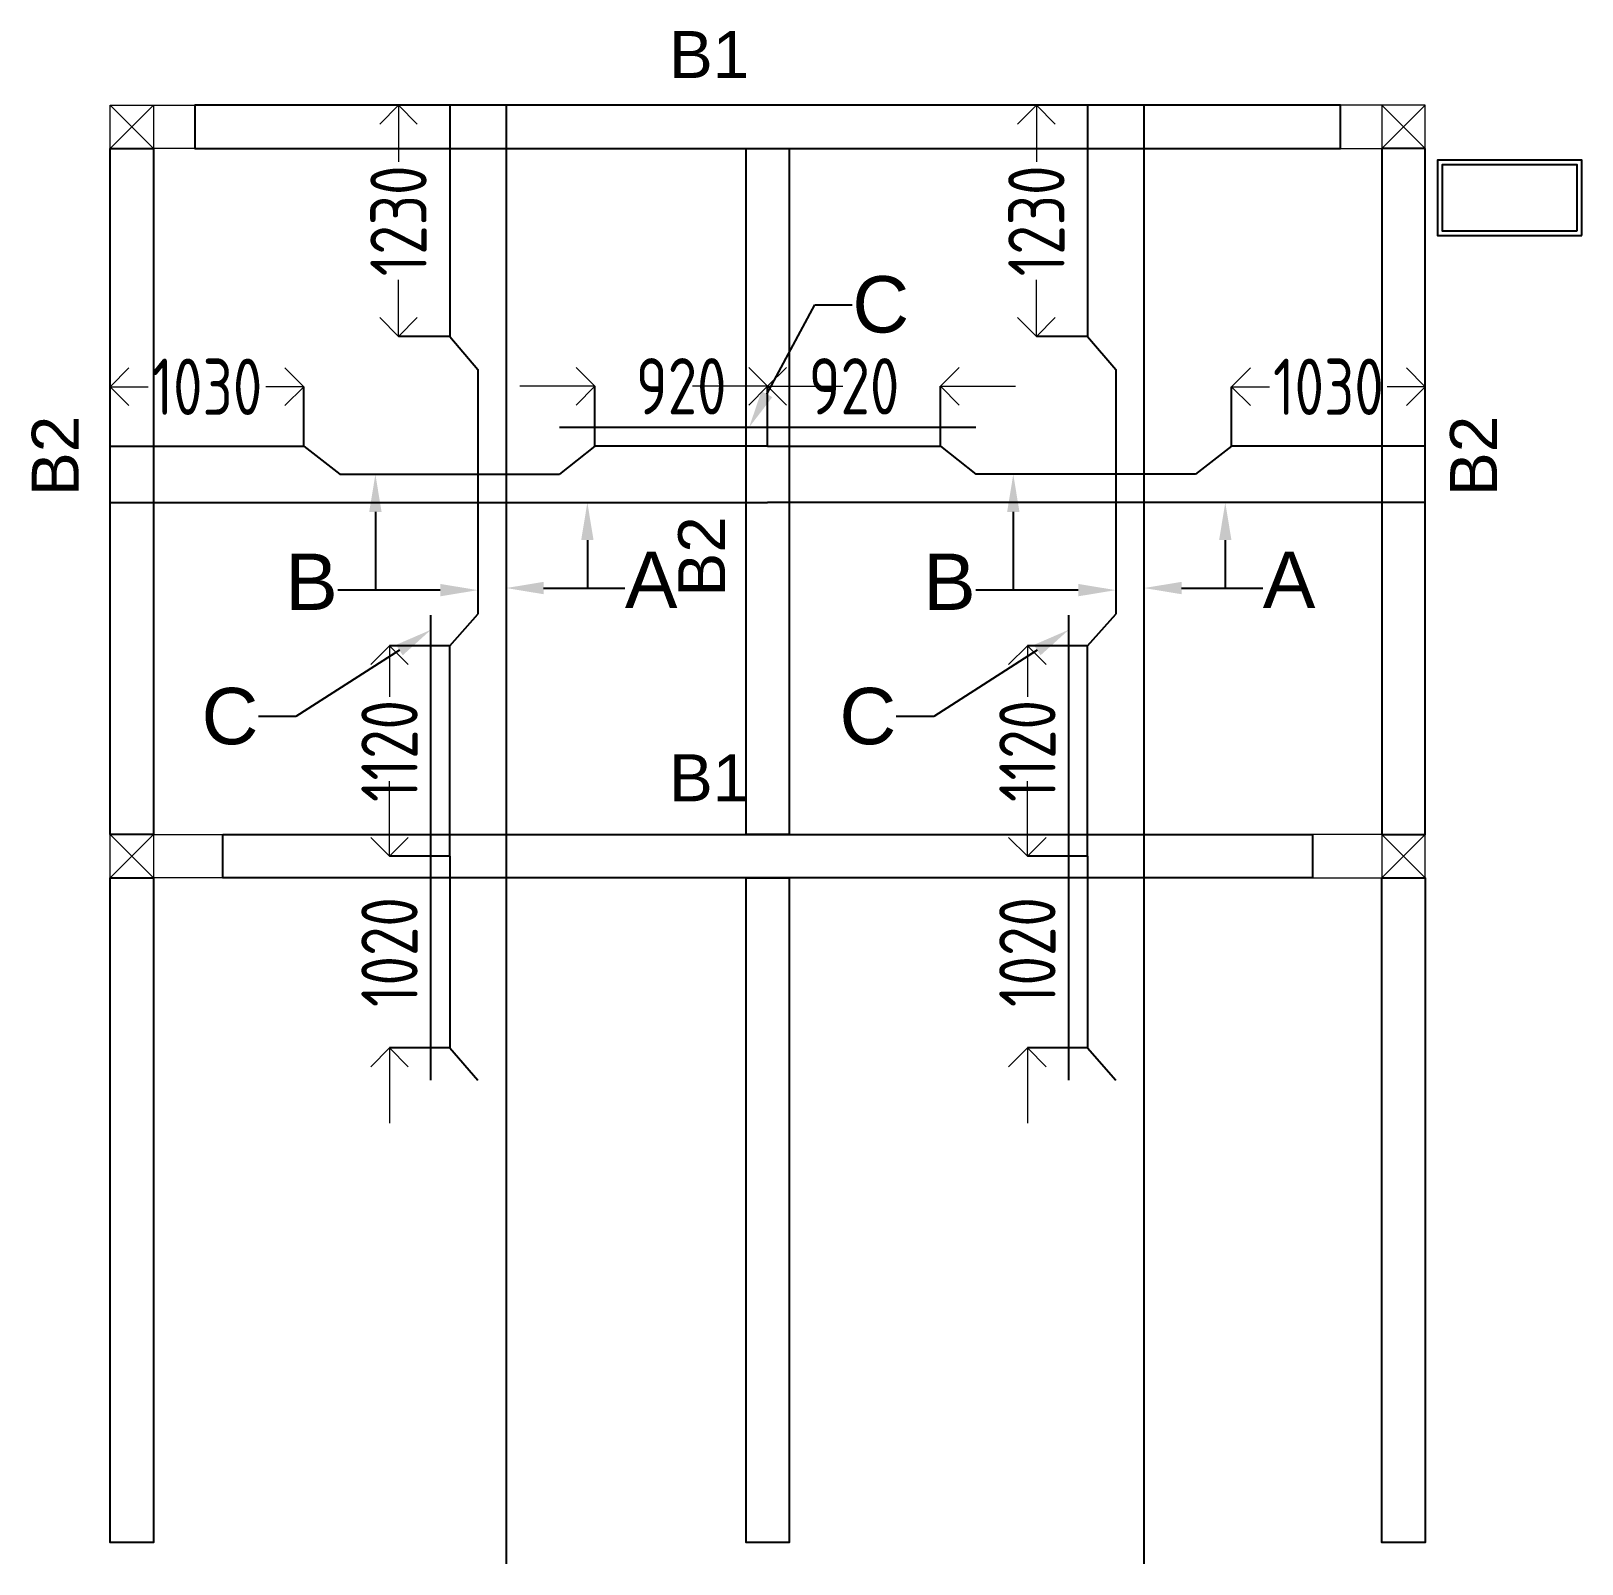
# Model space of a CAD drawing. Header units: inches. Extents: x -605 to 2991212, y -2872845 to 0.
# Drawn here: x 2476364 to 2484620, y -2719952 to -2711795 of the extents above; entities that cross this region are included whole.
import ezdxf
from ezdxf import colors
from ezdxf.entities.mleader import LeaderData, LeaderLine
from ezdxf.enums import TextEntityAlignment as Align
from ezdxf.math import Vec2, Vec3

# ---------------------------------------------------------------- set-up
doc = ezdxf.new("R2010")
doc.units = ezdxf.units.IN
doc.header["$LTSCALE"] = 600
doc.header["$MEASUREMENT"] = 0
for name, color, linetype, lineweight in [('rDIMension', 1, 'Continuous', 18), ('rRCC 2', 40, 'Continuous', 15), ('rREINF 1', 1, 'Continuous', 25)]:
    doc.layers.add(name, color=color, linetype=linetype, lineweight=lineweight)
doc.styles.add('DIM', font='geniso.shx', dxfattribs={"width": 0.85})
doc.styles.get("Standard").update_dxf_attribs({"font": 'arial.ttf'})
doc.dimstyles.new('ST-100', dxfattribs={"dimscale": 100, "dimtxt": 2.5, "dimasz": 2, "dimexe": 0.18, "dimexo": 0.0625, "dimgap": 0.2, "dimtad": 0, "dimdec": 0, "dimzin": 0, "dimdsep": 46, "dimtxsty": 'DIM', "dimblk": 'OPEN90', "dimcen": 0.09, "dimclrd": 256, "dimclrt": 7, "dimadec": 0, "dimazin": 0, "dimtfac": 1, "dimtdec": 0, "dimtofl": 0, "dimtmove": 0, "dimatfit": 3, "dimldrblk": 'OPEN90', "dimfxl": 1, "dimtolj": 1, "dimtzin": 0, "dimlwd": -1, "dimarcsym": 0})

msp = doc.modelspace()

# ---------------------------------------------------------------- texts
at = {"layer": 'rRCC 2'}
for p in [(2479973.7, -2711920), (2479973.7, -2715768.9)]:
    msp.add_text('B1', height=250, dxfattribs=at).set_placement(p, align=Align.MIDDLE_CENTER)
for p in [(2476492.4, -2714055.9), (2484042.8, -2714055.9), (2479933.7, -2714590.8)]:
    msp.add_text('B2', height=250, rotation=90, dxfattribs=at).set_placement(p, align=Align.MIDDLE_CENTER)

# ---------------------------------------------------------------- blocks, each defined once
blk = doc.blocks.new('_Open90')
at = {"color": 0, "linetype": 'ByBlock', "lineweight": -2}
for p, q in [((-0.5, 0.5), (0, 0)), ((0, 0), (-1, 0)), ((0, 0), (-0.5, -0.5))]:
    blk.add_line(p, q, dxfattribs=at)
blk = doc.blocks.new('*D2466')
at = {"layer": 'Defpoints', "color": 0}
for p in [(2477815.1, -2713688.1), (2476785.1, -2714003.9), (2477815.1, -2714003.9)]:
    blk.add_point(p, dxfattribs=at)
at = {"layer": 'rDIMension', "color": 0, "linetype": 'ByBlock', "lineweight": -2}
for p, q in [((2476785.1, -2714003.9), (2476785.1, -2713688.1)), ((2477815.1, -2714003.9), (2477815.1, -2713688.1))]:
    blk.add_line(p, q, dxfattribs=at)
at = {"layer": 'rDIMension'}
for p, q in [((2476985.1, -2713688.1), (2476986.7, -2713688.1)), ((2477615.1, -2713688.1), (2477613.4, -2713688.1))]:
    blk.add_line(p, q, dxfattribs=at)
at = {"layer": 'rDIMension', "xscale": 200, "yscale": 200, "zscale": 200, "rotation": 180}
blk.add_blockref('_Open90', (2476785.1, -2713688.1), dxfattribs=at)
at = {"layer": 'rDIMension', "xscale": 200, "yscale": 200, "zscale": 200}
blk.add_blockref('_Open90', (2477815.1, -2713688.1), dxfattribs=at)
at = {"layer": 'rDIMension', "color": 7, "insert": (2477300.1, -2713688.1), "char_height": 300, "attachment_point": 5, "style": 'DIM'}
blk.add_mtext('\\A1;1030', dxfattribs=at)
blk = doc.blocks.new('*D2467')
at = {"layer": 'Defpoints', "color": 0}
for p in [(2480285.1, -2713685.5), (2479365.1, -2714003.9), (2480285.1, -2714003.9)]:
    blk.add_point(p, dxfattribs=at)
at = {"layer": 'rDIMension'}
for p, q in [((2479165.1, -2713685.5), (2478965.1, -2713685.5)), ((2480485.1, -2713685.5), (2480685.1, -2713685.5))]:
    blk.add_line(p, q, dxfattribs=at)
at = {"layer": 'rDIMension', "color": 0, "linetype": 'ByBlock', "lineweight": -2}
for p, q in [((2479365.1, -2714003.9), (2479365.1, -2713685.5)), ((2480285.1, -2714003.9), (2480285.1, -2713685.5))]:
    blk.add_line(p, q, dxfattribs=at)
at = {"layer": 'rDIMension', "xscale": 200, "yscale": 200, "zscale": 200}
blk.add_blockref('_Open90', (2479365.1, -2713685.5), dxfattribs=at)
at = {"layer": 'rDIMension', "xscale": 200, "yscale": 200, "zscale": 200, "rotation": 180}
blk.add_blockref('_Open90', (2480285.1, -2713685.5), dxfattribs=at)
at = {"layer": 'rDIMension', "color": 7, "insert": (2479825.1, -2713685.5), "char_height": 300, "attachment_point": 5, "style": 'DIM'}
blk.add_mtext('\\A1;920', dxfattribs=at)
blk = doc.blocks.new('*D2468')
at = {"layer": 'Defpoints', "color": 0}
for p in [(2482755.1, -2713688.1), (2482755.1, -2714003.9), (2483785.1, -2714003.9)]:
    blk.add_point(p, dxfattribs=at)
at = {"layer": 'rDIMension', "color": 0, "linetype": 'ByBlock', "lineweight": -2}
for p, q in [((2482755.1, -2714003.9), (2482755.1, -2713688.1)), ((2483785.1, -2714003.9), (2483785.1, -2713688.1))]:
    blk.add_line(p, q, dxfattribs=at)
at = {"layer": 'rDIMension'}
for p, q in [((2482955.1, -2713688.1), (2482956.7, -2713688.1)), ((2483585.1, -2713688.1), (2483583.4, -2713688.1))]:
    blk.add_line(p, q, dxfattribs=at)
at = {"layer": 'rDIMension', "xscale": 200, "yscale": 200, "zscale": 200, "rotation": 180}
blk.add_blockref('_Open90', (2482755.1, -2713688.1), dxfattribs=at)
at = {"layer": 'rDIMension', "xscale": 200, "yscale": 200, "zscale": 200}
blk.add_blockref('_Open90', (2483785.1, -2713688.1), dxfattribs=at)
at = {"layer": 'rDIMension', "color": 7, "insert": (2483270.1, -2713688.1), "char_height": 300, "attachment_point": 5, "style": 'DIM'}
blk.add_mtext('\\A1;1030', dxfattribs=at)
blk = doc.blocks.new('*D2469')
at = {"layer": 'Defpoints', "color": 0}
for p in [(2480285.1, -2713685.5), (2480285.1, -2714003.9), (2481205.1, -2714003.9)]:
    blk.add_point(p, dxfattribs=at)
at = {"layer": 'rDIMension'}
for p, q in [((2480085.1, -2713685.5), (2479885.1, -2713685.5)), ((2481405.1, -2713685.5), (2481605.1, -2713685.5))]:
    blk.add_line(p, q, dxfattribs=at)
at = {"layer": 'rDIMension', "color": 0, "linetype": 'ByBlock', "lineweight": -2}
for p, q in [((2480285.1, -2714003.9), (2480285.1, -2713685.5)), ((2481205.1, -2714003.9), (2481205.1, -2713685.5))]:
    blk.add_line(p, q, dxfattribs=at)
at = {"layer": 'rDIMension', "xscale": 200, "yscale": 200, "zscale": 200}
blk.add_blockref('_Open90', (2480285.1, -2713685.5), dxfattribs=at)
at = {"layer": 'rDIMension', "xscale": 200, "yscale": 200, "zscale": 200, "rotation": 180}
blk.add_blockref('_Open90', (2481205.1, -2713685.5), dxfattribs=at)
at = {"layer": 'rDIMension', "color": 7, "insert": (2480745.1, -2713685.5), "char_height": 300, "attachment_point": 5, "style": 'DIM'}
blk.add_mtext('\\A1;920', dxfattribs=at)
blk = doc.blocks.new('*D2470')
at = {"layer": 'Defpoints', "color": 0}
for p in [(2478592.6, -2715066.3), (2478272, -2716186.3), (2478592.6, -2716186.3)]:
    blk.add_point(p, dxfattribs=at)
at = {"layer": 'rDIMension', "color": 0, "linetype": 'ByBlock', "lineweight": -2}
for p, q in [((2478592.6, -2715066.3), (2478272, -2715066.3)), ((2478592.6, -2716186.3), (2478272, -2716186.3))]:
    blk.add_line(p, q, dxfattribs=at)
at = {"layer": 'rDIMension'}
for p, q in [((2478272, -2715266.3), (2478272, -2715338.4)), ((2478272, -2715986.3), (2478272, -2715914.1))]:
    blk.add_line(p, q, dxfattribs=at)
at = {"layer": 'rDIMension', "xscale": 200, "yscale": 200, "zscale": 200}
for p, rotation in [((2478272, -2715066.3), 90), ((2478272, -2716186.3), 270)]:
    blk.add_blockref('_Open90', p, dxfattribs=dict(at, rotation=rotation))
at = {"layer": 'rDIMension', "color": 7, "insert": (2478272, -2715626.3), "char_height": 300, "attachment_point": 5, "rotation": 90, "style": 'DIM'}
blk.add_mtext('\\A1;1120', dxfattribs=at)
blk = doc.blocks.new('*D2471')
at = {"layer": 'Defpoints', "color": 0}
for p in [(2478319.9, -2712190.2), (2478592.6, -2712190.2), (2478592.6, -2713420.2)]:
    blk.add_point(p, dxfattribs=at)
at = {"layer": 'rDIMension', "color": 0, "linetype": 'ByBlock', "lineweight": -2}
for p, q in [((2478592.6, -2712190.2), (2478319.9, -2712190.2)), ((2478592.6, -2713420.2), (2478319.9, -2713420.2))]:
    blk.add_line(p, q, dxfattribs=at)
at = {"layer": 'rDIMension'}
for p, q in [((2478319.9, -2712390.2), (2478319.9, -2712491.9)), ((2478319.9, -2713220.2), (2478319.9, -2713118.6))]:
    blk.add_line(p, q, dxfattribs=at)
at = {"layer": 'rDIMension', "xscale": 200, "yscale": 200, "zscale": 200}
for p, rotation in [((2478319.9, -2712190.2), 90), ((2478319.9, -2713420.2), 270)]:
    blk.add_blockref('_Open90', p, dxfattribs=dict(at, rotation=rotation))
at = {"layer": 'rDIMension', "color": 7, "insert": (2478319.9, -2712805.2), "char_height": 300, "attachment_point": 5, "rotation": 90, "style": 'DIM'}
blk.add_mtext('\\A1;1230', dxfattribs=at)
blk = doc.blocks.new('*D2472')
at = {"layer": 'Defpoints', "color": 0}
for p in [(2481988.4, -2715066.3), (2481667.8, -2716186.3), (2481988.4, -2716186.3)]:
    blk.add_point(p, dxfattribs=at)
at = {"layer": 'rDIMension', "color": 0, "linetype": 'ByBlock', "lineweight": -2}
for p, q in [((2481988.4, -2715066.3), (2481667.8, -2715066.3)), ((2481988.4, -2716186.3), (2481667.8, -2716186.3))]:
    blk.add_line(p, q, dxfattribs=at)
at = {"layer": 'rDIMension'}
for p, q in [((2481667.8, -2715266.3), (2481667.8, -2715338.4)), ((2481667.8, -2715986.3), (2481667.8, -2715914.1))]:
    blk.add_line(p, q, dxfattribs=at)
at = {"layer": 'rDIMension', "xscale": 200, "yscale": 200, "zscale": 200}
for p, rotation in [((2481667.8, -2715066.3), 90), ((2481667.8, -2716186.3), 270)]:
    blk.add_blockref('_Open90', p, dxfattribs=dict(at, rotation=rotation))
at = {"layer": 'rDIMension', "color": 7, "insert": (2481667.8, -2715626.3), "char_height": 300, "attachment_point": 5, "rotation": 90, "style": 'DIM'}
blk.add_mtext('\\A1;1120', dxfattribs=at)
blk = doc.blocks.new('*D2473')
at = {"layer": 'Defpoints', "color": 0}
for p in [(2481715.7, -2712190.2), (2481988.4, -2712190.2), (2481988.4, -2713420.2)]:
    blk.add_point(p, dxfattribs=at)
at = {"layer": 'rDIMension', "color": 0, "linetype": 'ByBlock', "lineweight": -2}
for p, q in [((2481988.4, -2712190.2), (2481715.7, -2712190.2)), ((2481988.4, -2713420.2), (2481715.7, -2713420.2))]:
    blk.add_line(p, q, dxfattribs=at)
at = {"layer": 'rDIMension'}
for p, q in [((2481715.7, -2712390.2), (2481715.7, -2712491.9)), ((2481715.7, -2713220.2), (2481715.7, -2713118.6))]:
    blk.add_line(p, q, dxfattribs=at)
at = {"layer": 'rDIMension', "xscale": 200, "yscale": 200, "zscale": 200}
for p, rotation in [((2481715.7, -2712190.2), 90), ((2481715.7, -2713420.2), 270)]:
    blk.add_blockref('_Open90', p, dxfattribs=dict(at, rotation=rotation))
at = {"layer": 'rDIMension', "color": 7, "insert": (2481715.7, -2712805.2), "char_height": 300, "attachment_point": 5, "rotation": 90, "style": 'DIM'}
blk.add_mtext('\\A1;1230', dxfattribs=at)
blk = doc.blocks.new('*D2464')
at = {"layer": 'Defpoints', "color": 0}
for p in [(2478271.9, -2716186.3), (2478592.6, -2716186.3), (2478592.6, -2717206.3)]:
    blk.add_point(p, dxfattribs=at)
at = {"layer": 'rDIMension'}
for p, q in [((2478271.9, -2715986.3), (2478271.9, -2715786.3)), ((2478271.9, -2717406.3), (2478271.9, -2717606.3))]:
    blk.add_line(p, q, dxfattribs=at)
at = {"layer": 'rDIMension', "color": 0, "linetype": 'ByBlock', "lineweight": -2}
for p, q in [((2478592.6, -2716186.3), (2478271.9, -2716186.3)), ((2478592.6, -2717206.3), (2478271.9, -2717206.3))]:
    blk.add_line(p, q, dxfattribs=at)
at = {"layer": 'rDIMension', "xscale": 200, "yscale": 200, "zscale": 200}
for p, rotation in [((2478271.9, -2716186.3), 270), ((2478271.9, -2717206.3), 90)]:
    blk.add_blockref('_Open90', p, dxfattribs=dict(at, rotation=rotation))
at = {"layer": 'rDIMension', "color": 7, "insert": (2478271.9, -2716696.3), "char_height": 300, "attachment_point": 5, "rotation": 90, "style": 'DIM'}
blk.add_mtext('\\A1;1020', dxfattribs=at)
blk = doc.blocks.new('*D2465')
at = {"layer": 'Defpoints', "color": 0}
for p in [(2481667.7, -2716186.3), (2481988.4, -2716186.3), (2481988.4, -2717206.3)]:
    blk.add_point(p, dxfattribs=at)
at = {"layer": 'rDIMension'}
for p, q in [((2481667.7, -2715986.3), (2481667.7, -2715786.3)), ((2481667.7, -2717406.3), (2481667.7, -2717606.3))]:
    blk.add_line(p, q, dxfattribs=at)
at = {"layer": 'rDIMension', "color": 0, "linetype": 'ByBlock', "lineweight": -2}
for p, q in [((2481988.4, -2716186.3), (2481667.7, -2716186.3)), ((2481988.4, -2717206.3), (2481667.7, -2717206.3))]:
    blk.add_line(p, q, dxfattribs=at)
at = {"layer": 'rDIMension', "xscale": 200, "yscale": 200, "zscale": 200}
for p, rotation in [((2481667.7, -2716186.3), 270), ((2481667.7, -2717206.3), 90)]:
    blk.add_blockref('_Open90', p, dxfattribs=dict(at, rotation=rotation))
at = {"layer": 'rDIMension', "color": 7, "insert": (2481667.7, -2716696.3), "char_height": 300, "attachment_point": 5, "rotation": 90, "style": 'DIM'}
blk.add_mtext('\\A1;1020', dxfattribs=at)

# ---------------------------------------------------------------- dimensions: what is measured, and where the dimension line sits
at = {"layer": 'rDIMension', "color": 1, "linetype": 'ByBlock'}
for base, p1, p2, angle, picture, middle in [((2478319.9, -2712190.2), (2478592.6, -2713420.2), (2478592.6, -2712190.2), 90, '*D2471', (2478319.9, -2712805.2)), ((2481715.7, -2712190.2), (2481988.4, -2713420.2), (2481988.4, -2712190.2), 90, '*D2473', (2481715.7, -2712805.2)), ((2480285.1, -2713685.5), (2481205.1, -2714003.9), (2480285.1, -2714003.9), 180, '*D2469', (2480745.1, -2713685.5)), ((2478272, -2716186.3), (2478592.6, -2715066.3), (2478592.6, -2716186.3), 90, '*D2470', (2478272, -2715626.3)), ((2481667.8, -2716186.3), (2481988.4, -2715066.3), (2481988.4, -2716186.3), 90, '*D2472', (2481667.8, -2715626.3)), ((2478271.9, -2716186.3), (2478592.6, -2717206.3), (2478592.6, -2716186.3), 90, '*D2464', (2478271.9, -2716696.3)), ((2481667.7, -2716186.3), (2481988.4, -2717206.3), (2481988.4, -2716186.3), 90, '*D2465', (2481667.7, -2716696.3))]:
    dim = msp.add_linear_dim(base=base, p1=p1, p2=p2, angle=angle, dimstyle='ST-100', override={"dimtxt": 3, "dimexe": 0, "dimexo": 0, "dimtmove": 1, "dimfxl": 1.25, "dimtfillclr": 256, "dimarcsym": 2}, dxfattribs=at)
    dim.commit()
    dim.dimension.update_dxf_attribs({"geometry": picture, "text_midpoint": middle})
dim = msp.add_linear_dim(base=(2477815.1, -2713688.1), p1=(2476785.1, -2714003.9), p2=(2477815.1, -2714003.9), dimstyle='ST-100', override={"dimtxt": 3, "dimasz": 2, "dimexe": 0, "dimexo": 0, "dimtmove": 1, "dimfxl": 1.25, "dimtfillclr": 256, "dimarcsym": 2}, dxfattribs=at)
dim.commit()
dim.dimension.update_dxf_attribs({"geometry": '*D2466', "text_midpoint": (2477300.1, -2713688.1), "dimtype": 160})
dim = msp.add_linear_dim(base=(2480285.1, -2713685.5), p1=(2479365.1, -2714003.9), p2=(2480285.1, -2714003.9), dimstyle='ST-100', override={"dimtxt": 3, "dimexe": 0, "dimexo": 0, "dimtmove": 1, "dimfxl": 1.25, "dimtfillclr": 256, "dimarcsym": 2}, dxfattribs=at)
dim.commit()
dim.dimension.update_dxf_attribs({"geometry": '*D2467', "text_midpoint": (2479825.1, -2713685.5)})
dim = msp.add_linear_dim(base=(2482755.1, -2713688.1), p1=(2483785.1, -2714003.9), p2=(2482755.1, -2714003.9), angle=180, dimstyle='ST-100', override={"dimtxt": 3, "dimasz": 2, "dimexe": 0, "dimexo": 0, "dimtmove": 1, "dimfxl": 1.25, "dimtfillclr": 256, "dimarcsym": 2}, dxfattribs=at)
dim.commit()
dim.dimension.update_dxf_attribs({"geometry": '*D2468', "text_midpoint": (2483270.1, -2713688.1), "dimtype": 160})

# ---------------------------------------------------------------- linework, layer by layer
at = {"color": 1, "linetype": 'ByBlock'}
for points in [[(2483335.1, -2712190.2), (2477235.1, -2712190.2), (2477235.1, -2712420.2), (2483335.1, -2712420.2)], [(2476785.1, -2712420.2), (2477015.1, -2712420.2), (2477015.1, -2716071.3), (2476785.1, -2716071.3)], [(2480170.1, -2712420.2), (2480400.1, -2712420.2), (2480400.1, -2716071.3), (2480170.1, -2716071.3)], [(2483785.1, -2712420.2), (2483555.1, -2712420.2), (2483555.1, -2716071.3), (2483785.1, -2716071.3)], [(2477385.1, -2716071.3), (2483185.1, -2716071.3), (2483185.1, -2716301.3), (2477385.1, -2716301.3)], [(2476785.1, -2716301.3), (2477015.1, -2716301.3), (2477015.1, -2719837.3), (2476785.1, -2719837.3)], [(2480170.1, -2716301.3), (2480400.1, -2716301.3), (2480400.1, -2719837.3), (2480170.1, -2719837.3)], [(2483555.1, -2716301.3), (2483785.1, -2716301.3), (2483785.1, -2719837.3), (2483555.1, -2719837.3)]]:
    msp.add_lwpolyline(points, close=True, dxfattribs=at)
at = {"color": 4, "linetype": 'ByBlock'}
for points in [[(2478592.6, -2712190.2), (2478592.6, -2713420.2), (2478742.6, -2713597)], [(2478892.6, -2712190.2), (2478892.6, -2716186.3)], [(2481988.4, -2712190.2), (2481988.4, -2713420.2), (2482138.4, -2713597)], [(2482288.4, -2712190.2), (2482288.4, -2716186.3)], [(2478742.6, -2713597), (2478742.6, -2714898.4)], [(2482138.4, -2713597), (2482138.4, -2714898.4)], [(2481393.3, -2713903.9), (2479176.8, -2713903.9)], [(2476785.1, -2714003.9), (2477815.1, -2714003.9), (2478008.3, -2714153.9)], [(2480285.1, -2714003.9), (2479365.1, -2714003.9), (2479176.8, -2714153.9)], [(2480285.1, -2714003.9), (2481205.1, -2714003.9), (2481393.3, -2714153.9)], [(2483785.1, -2714003.9), (2482755.1, -2714003.9), (2482561.8, -2714153.9)], [(2478008.3, -2714153.9), (2479176.8, -2714153.9)], [(2482561.8, -2714153.9), (2481393.3, -2714153.9)], [(2476785.1, -2714303.9), (2480285.1, -2714303.9)], [(2483785.1, -2714303.9), (2480285.1, -2714303.9)], [(2478492.6, -2717378.1), (2478492.6, -2714903.8)], [(2478592.6, -2716186.3), (2478592.6, -2715066.3), (2478742.6, -2714898.4)], [(2481888.4, -2717378.1), (2481888.4, -2714903.8)], [(2481988.4, -2716186.3), (2481988.4, -2715066.3), (2482138.4, -2714898.4)], [(2478592.6, -2716186.3), (2478592.6, -2717206.3), (2478742.6, -2717378.1)], [(2478892.6, -2716186.3), (2478892.6, -2719952.3)], [(2481988.4, -2716186.3), (2481988.4, -2717206.3), (2482138.4, -2717378.1)], [(2482288.4, -2716186.3), (2482288.4, -2719952.3)]]:
    msp.add_lwpolyline(points, dxfattribs=at)
at = {"color": 6, "linetype": 'ByBlock'}
msp.add_lwpolyline([(2484620.1, -2712882.7), (2484620.1, -2712482.7), (2483850.1, -2712482.7), (2483850.1, -2712882.7)], close=True, dxfattribs=at)
at = {"color": 3, "linetype": 'ByBlock'}
msp.add_lwpolyline([(2484595.1, -2712857.7), (2484595.1, -2712507.7), (2483875.1, -2712507.7), (2483875.1, -2712857.7)], close=True, dxfattribs=at)
at = {"layer": 'rRCC 2', "color": 6}
for p, q in [((2476785.1, -2712190.2), (2477015.1, -2712420.2)), ((2476785.1, -2712420.2), (2477015.1, -2712190.2)), ((2483785.1, -2712190.2), (2483555.1, -2712420.2)), ((2483785.1, -2712420.2), (2483555.1, -2712190.2)), ((2476785.1, -2716071.3), (2477015.1, -2716301.3)), ((2476785.1, -2716301.3), (2477015.1, -2716071.3)), ((2483785.1, -2716071.3), (2483555.1, -2716301.3)), ((2483785.1, -2716301.3), (2483555.1, -2716071.3))]:
    msp.add_line(p, q, dxfattribs=at)
for points in [[(2476785.1, -2712420.2), (2476785.1, -2712190.2), (2477235.1, -2712190.2), (2477235.1, -2712420.2)], [(2476785.1, -2712190.2), (2477015.1, -2712190.2), (2477015.1, -2712420.2), (2476785.1, -2712420.2)], [(2483785.1, -2712420.2), (2483785.1, -2712190.2), (2483335.1, -2712190.2), (2483335.1, -2712420.2)], [(2483785.1, -2712190.2), (2483555.1, -2712190.2), (2483555.1, -2712420.2), (2483785.1, -2712420.2)], [(2476785.1, -2716301.3), (2476785.1, -2716071.3), (2477385.1, -2716071.3), (2477385.1, -2716301.3)], [(2476785.1, -2716071.3), (2477015.1, -2716071.3), (2477015.1, -2716301.3), (2476785.1, -2716301.3)], [(2483785.1, -2716301.3), (2483785.1, -2716071.3), (2483185.1, -2716071.3), (2483185.1, -2716301.3)], [(2483785.1, -2716071.3), (2483555.1, -2716071.3), (2483555.1, -2716301.3), (2483785.1, -2716301.3)]]:
    msp.add_lwpolyline(points, close=True, dxfattribs=at)

msp.set_redraw_order([(e.dxf.handle, doc.entitydb.next_handle()) for e in msp.query("TEXT MTEXT ATTDEF DIMENSION ARC_DIMENSION")])  # texts and dimensions are drawn at this point

# ---------------------------------------------------------------- leaders
at = {"layer": 'rREINF 1', "color": 3, "linetype": 'ByBlock'}
ml = msp.add_multileader_mtext('Standard', dxfattribs=at)
ml.set_content('C', color=3)
ml.set_leader_properties()
ml.build(insert=Vec2(0, 0))
ml.multileader.update_dxf_attribs({"text_top_attachment_type": 0, "text_bottom_attachment_type": 0, "dogleg_length": 200, "arrow_head_size": 200})
ctx = ml.context
ctx.base_point, ctx.char_height, ctx.arrow_head_size, ctx.landing_gap_size, ctx.plane_origin = Vec3(2480735.8, -2713252), 300, 200, 0.09, Vec3(2479765, -2714154.5)
notes = []
notes.append((ctx, [(0, (1, 1, 0), (2480535.8, -2713252), (1, 0), 200, [(0, [(2480186.4, -2713903.9)], 256, [])])]))
ctx.mtext.insert, ctx.mtext.flow_direction = Vec3(2480735.9, -2713099.4), 5
ml = msp.add_multileader_mtext('Standard', dxfattribs=at)
ml.set_content('B', color=3)
ml.set_leader_properties()
ml.build(insert=Vec2(0, 0))
ml.multileader.update_dxf_attribs({"text_top_attachment_type": 0, "text_bottom_attachment_type": 0, "dogleg_length": 200, "arrow_head_size": 200})
ctx = ml.context
ctx.base_point, ctx.char_height, ctx.arrow_head_size, ctx.landing_gap_size, ctx.plane_origin = Vec3(2477770.2, -2714770.2), 300, 200, 0.09, Vec3(2478231.1, -2714177)
ctx.text_align_type = 2
notes.append((ctx, [(0, (1, 1, 0), (2478196.9, -2714770.2), (-1, 0), 200, [(0, [(2478196.9, -2714153.9)], 256, [])])]))
ctx.mtext.insert, ctx.mtext.alignment, ctx.mtext.flow_direction = Vec3(2477996.8, -2714575.8), 3, 5
ml = msp.add_multileader_mtext('Standard', dxfattribs=at)
ml.set_content('B', color=3)
ml.set_leader_properties()
ml.build(insert=Vec2(0, 0))
ml.multileader.update_dxf_attribs({"text_top_attachment_type": 0, "text_bottom_attachment_type": 0, "dogleg_length": 200, "arrow_head_size": 200})
ctx = ml.context
ctx.base_point, ctx.char_height, ctx.arrow_head_size, ctx.landing_gap_size, ctx.plane_origin = Vec3(2481166, -2714770.2), 300, 200, 0.09, Vec3(2481626.9, -2714177)
ctx.text_align_type = 2
notes.append((ctx, [(0, (1, 1, 0), (2481592.7, -2714770.2), (-1, 0), 200, [(0, [(2481592.7, -2714153.9)], 256, [])])]))
ctx.mtext.insert, ctx.mtext.alignment, ctx.mtext.flow_direction = Vec3(2481392.7, -2714575.8), 3, 5
ml = msp.add_multileader_mtext('Standard', dxfattribs=at)
ml.set_content('A', color=3)
ml.set_leader_properties()
ml.build(insert=Vec2(0, 0))
ml.multileader.update_dxf_attribs({"text_top_attachment_type": 0, "text_bottom_attachment_type": 0, "dogleg_length": 200, "arrow_head_size": 200})
ctx = ml.context
ctx.base_point, ctx.char_height, ctx.arrow_head_size, ctx.landing_gap_size, ctx.plane_origin = Vec3(2479525.3, -2714759.1), 300, 200, 0.09, Vec3(2479478.8, -2714165.8)
notes.append((ctx, [(0, (1, 1, 0), (2479325.3, -2714759.1), (1, 0), 200, [(0, [(2479325.3, -2714303.9)], 256, [])])]))
ctx.mtext.insert, ctx.mtext.flow_direction = Vec3(2479525.4, -2714564.7), 5
ml = msp.add_multileader_mtext('Standard', dxfattribs=at)
ml.set_content('A', color=3)
ml.set_leader_properties()
ml.build(insert=Vec2(0, 0))
ml.multileader.update_dxf_attribs({"text_top_attachment_type": 0, "text_bottom_attachment_type": 0, "dogleg_length": 200, "arrow_head_size": 200})
ctx = ml.context
ctx.base_point, ctx.char_height, ctx.arrow_head_size, ctx.landing_gap_size, ctx.plane_origin = Vec3(2482921.2, -2714759.1), 300, 200, 0.09, Vec3(2482874.6, -2714165.8)
notes.append((ctx, [(0, (1, 1, 0), (2482721.2, -2714759.1), (1, 0), 200, [(0, [(2482721.2, -2714303.9)], 256, [])])]))
ctx.mtext.insert, ctx.mtext.flow_direction = Vec3(2482921.2, -2714564.7), 5
ml = msp.add_multileader_mtext('Standard', dxfattribs=at)
ml.set_content('', color=3)
ml.set_leader_properties()
ml.build(insert=Vec2(0, 0))
ml.multileader.update_dxf_attribs({"text_top_attachment_type": 0, "text_bottom_attachment_type": 0, "dogleg_length": 200, "arrow_head_size": 200})
ctx = ml.context
ctx.base_point, ctx.char_height, ctx.arrow_head_size, ctx.landing_gap_size, ctx.plane_origin = Vec3(2477996.8, -2714770.2), 300, 200, 0.09, Vec3(2478800.3, -2714770.2)
ctx.text_align_type = 2
notes.append((ctx, [(0, (1, 1, 0), (2478196.9, -2714770.2), (-1, 0), 200, [(0, [(2478742.6, -2714770.2)], 256, [])])]))
ctx.mtext.insert, ctx.mtext.alignment, ctx.mtext.flow_direction = Vec3(2477996.8, -2714620.2), 3, 5
ml = msp.add_multileader_mtext('Standard', dxfattribs=at)
ml.set_content('', color=3)
ml.set_leader_properties()
ml.build(insert=Vec2(0, 0))
ml.multileader.update_dxf_attribs({"text_top_attachment_type": 0, "text_bottom_attachment_type": 0, "dogleg_length": 200, "arrow_head_size": 200})
ctx = ml.context
ctx.base_point, ctx.char_height, ctx.arrow_head_size, ctx.landing_gap_size, ctx.plane_origin = Vec3(2479525.3, -2714759.1), 300, 200, 0.09, Vec3(2478909.5, -2714759.1)
notes.append((ctx, [(0, (1, 1, 0), (2479325.3, -2714759.1), (1, 0), 200, [(0, [(2478892.6, -2714759.1)], 256, [])])]))
ctx.mtext.insert, ctx.mtext.flow_direction = Vec3(2479525.4, -2714609.1), 5
ml = msp.add_multileader_mtext('Standard', dxfattribs=at)
ml.set_content('', color=3)
ml.set_leader_properties()
ml.build(insert=Vec2(0, 0))
ml.multileader.update_dxf_attribs({"text_top_attachment_type": 0, "text_bottom_attachment_type": 0, "dogleg_length": 200, "arrow_head_size": 200})
ctx = ml.context
ctx.base_point, ctx.char_height, ctx.arrow_head_size, ctx.landing_gap_size, ctx.plane_origin = Vec3(2481392.6, -2714770.2), 300, 200, 0.09, Vec3(2482196.1, -2714770.2)
ctx.text_align_type = 2
notes.append((ctx, [(0, (1, 1, 0), (2481592.7, -2714770.2), (-1, 0), 200, [(0, [(2482138.4, -2714770.2)], 256, [])])]))
ctx.mtext.insert, ctx.mtext.alignment, ctx.mtext.flow_direction = Vec3(2481392.7, -2714620.2), 3, 5
ml = msp.add_multileader_mtext('Standard', dxfattribs=at)
ml.set_content('', color=3)
ml.set_leader_properties()
ml.build(insert=Vec2(0, 0))
ml.multileader.update_dxf_attribs({"text_top_attachment_type": 0, "text_bottom_attachment_type": 0, "dogleg_length": 200, "arrow_head_size": 200})
ctx = ml.context
ctx.base_point, ctx.char_height, ctx.arrow_head_size, ctx.landing_gap_size, ctx.plane_origin = Vec3(2482921.2, -2714759.1), 300, 200, 0.09, Vec3(2482305.3, -2714759.1)
notes.append((ctx, [(0, (1, 1, 0), (2482721.2, -2714759.1), (1, 0), 200, [(0, [(2482288.4, -2714759.1)], 256, [])])]))
ctx.mtext.insert, ctx.mtext.flow_direction = Vec3(2482921.2, -2714609.1), 5
ml = msp.add_multileader_mtext('Standard', dxfattribs=at)
ml.set_content('C', color=3)
ml.set_leader_properties()
ml.build(insert=Vec2(0, 0))
ml.multileader.update_dxf_attribs({"text_top_attachment_type": 0, "text_bottom_attachment_type": 0, "dogleg_length": 200, "arrow_head_size": 200})
ctx = ml.context
ctx.base_point, ctx.char_height, ctx.arrow_head_size, ctx.landing_gap_size, ctx.plane_origin = Vec3(2477308.7, -2715443), 300, 200, 0.09, Vec3(2478071.2, -2715231.7)
ctx.text_align_type = 2
notes.append((ctx, [(1, (1, 1, 0), (2477774.1, -2715443), (-1, 0), 200, [(0, [(2478492.6, -2714981.1)], 256, [])])]))
ctx.mtext.insert, ctx.mtext.alignment, ctx.mtext.flow_direction = Vec3(2477574, -2715290.4), 3, 5
ml = msp.add_multileader_mtext('Standard', dxfattribs=at)
ml.set_content('C', color=3)
ml.set_leader_properties()
ml.build(insert=Vec2(0, 0))
ml.multileader.update_dxf_attribs({"text_top_attachment_type": 0, "text_bottom_attachment_type": 0, "dogleg_length": 200, "arrow_head_size": 200})
ctx = ml.context
ctx.base_point, ctx.char_height, ctx.arrow_head_size, ctx.landing_gap_size, ctx.plane_origin = Vec3(2480704.5, -2715443), 300, 200, 0.09, Vec3(2481467, -2715231.7)
ctx.text_align_type = 2
notes.append((ctx, [(1, (1, 1, 0), (2481169.9, -2715443), (-1, 0), 200, [(0, [(2481888.4, -2714981.1)], 256, [])])]))
ctx.mtext.insert, ctx.mtext.alignment, ctx.mtext.flow_direction = Vec3(2480969.8, -2715290.4), 3, 5
for ctx, leaders in notes:
    for number, flags, end, landing, length, lines in leaders:
        leader = LeaderData()
        leader.index, (leader.has_last_leader_line, leader.has_dogleg_vector, leader.attachment_direction) = number, flags
        leader.last_leader_point, leader.dogleg_vector, leader.dogleg_length = Vec3(end), Vec3(landing), length
        for number, points, colour, breaks in lines:
            line = LeaderLine()
            line.index, line.vertices, line.color, line.breaks = number, Vec3.list(points), colors.encode_raw_color(colour), breaks
            leader.lines.append(line)
        ctx.leaders.append(leader)

doc.saveas('drawing.dxf')
